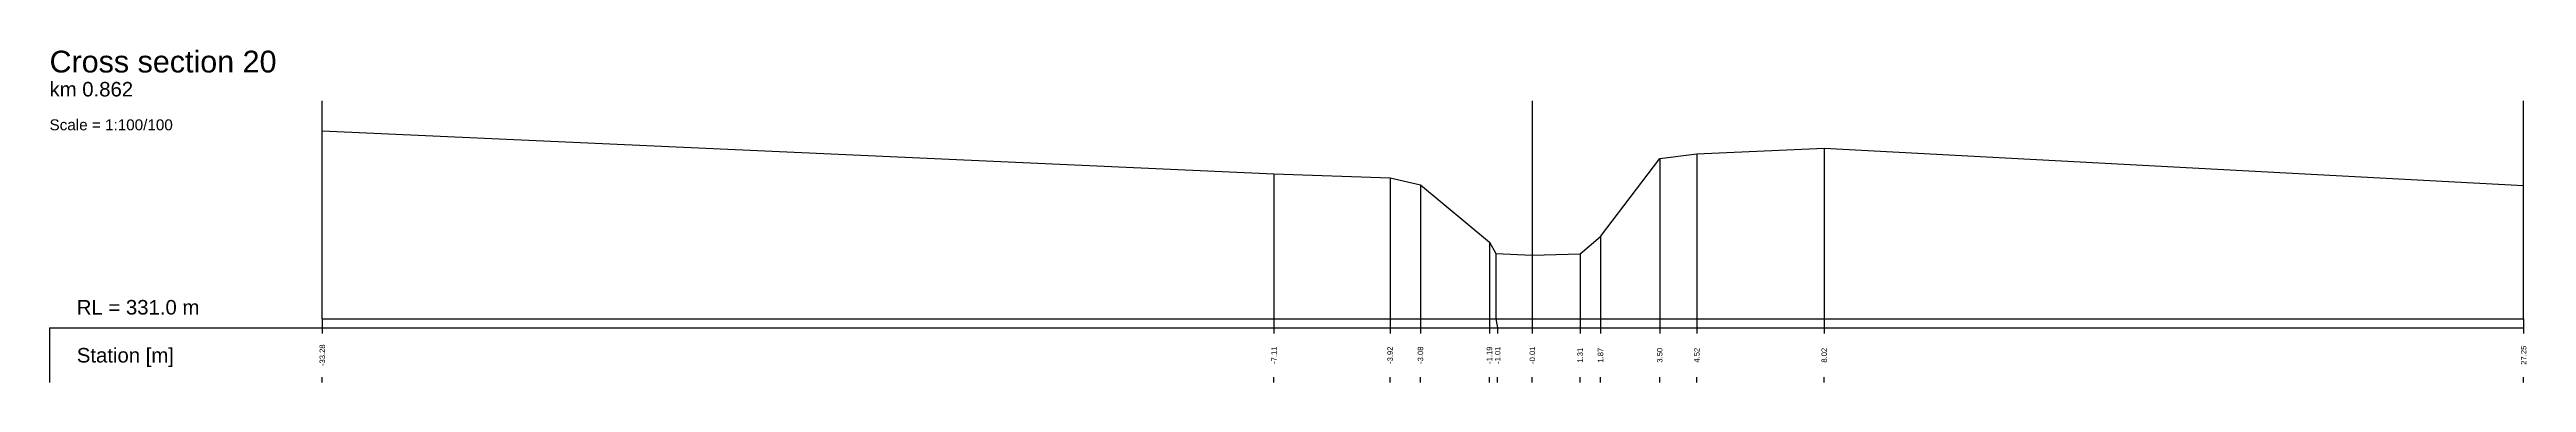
# Model space of a CAD drawing. Header units: millimetres. Extents: x -8 to 79, y -83 to 317.
# Drawn here: x -7.5 to 60.6, y 308.2 to 317.4 of the extents above; entities that cross this region are included whole.
import ezdxf
from ezdxf.enums import TextEntityAlignment as Align

# ---------------------------------------------------------------- set-up
doc = ezdxf.new("R2010")
doc.units = ezdxf.units.MM
doc.styles.get("Standard").update_dxf_attribs({"font": 'arial.ttf'})

msp = doc.modelspace()

# ---------------------------------------------------------------- linework, layer by layer
at = {"layer": 'axis', "color": 1}
msp.add_line((33.284, 310), (33.284, 316), dxfattribs=at)
at = {"layer": 'band'}
for p, q in [((0, 309.75), (0, 309.6)), ((26.172, 309.75), (26.172, 309.6)), ((29.365, 309.75), (29.365, 309.6)), ((30.199, 309.75), (30.199, 309.6)), ((32.097, 309.75), (32.097, 309.6)), ((32.322, 309.75), (32.322, 309.6)), ((33.276, 309.75), (33.276, 309.6)), ((34.59, 309.75), (34.59, 309.6)), ((35.151, 309.75), (35.151, 309.6)), ((36.779, 309.75), (36.779, 309.6)), ((37.801, 309.75), (37.801, 309.6)), ((41.303, 309.75), (41.303, 309.6)), ((60.537, 309.75), (60.537, 309.6)), ((0, 308.25), (0, 308.4)), ((26.172, 308.25), (26.172, 308.4)), ((29.365, 308.25), (29.365, 308.4)), ((30.199, 308.25), (30.199, 308.4)), ((32.097, 308.25), (32.097, 308.4)), ((32.322, 308.25), (32.322, 308.4)), ((33.276, 308.25), (33.276, 308.4)), ((34.59, 308.25), (34.59, 308.4)), ((35.151, 308.25), (35.151, 308.4)), ((36.779, 308.25), (36.779, 308.4)), ((37.801, 308.25), (37.801, 308.4)), ((41.303, 308.25), (41.303, 308.4)), ((60.537, 308.25), (60.537, 308.4))]:
    msp.add_line(p, q, dxfattribs=at)
at = {"layer": 'frame'}
for p, q in [((0, 310), (0, 316)), ((60.537, 310), (60.537, 316)), ((0, 310), (60.537, 310)), ((-7.5, 309.75), (60.537, 309.75)), ((-7.5, 309.75), (-7.5, 308.25))]:
    msp.add_line(p, q, dxfattribs=at)
at = {"layer": 'marker', "color": 253}
for p, q in [((41.303, 314.7), (41.303, 310)), ((36.779, 314.41), (36.779, 310)), ((37.801, 314.54), (37.801, 310)), ((26.172, 313.99), (26.172, 310)), ((29.365, 313.88), (29.365, 310)), ((30.199, 313.69), (30.199, 310)), ((32.097, 312.11), (32.097, 310)), ((35.151, 312.27), (35.151, 310)), ((32.269, 311.8), (32.269, 310)), ((33.276, 311.75), (33.276, 310)), ((34.59, 311.79), (34.59, 310)), ((0, 310), (0, 309.75)), ((26.172, 310), (26.172, 309.75)), ((29.365, 310), (29.365, 309.75)), ((30.199, 310), (30.199, 309.75)), ((32.097, 310), (32.097, 309.75)), ((32.269, 310), (32.322, 309.75)), ((33.276, 310), (33.276, 309.75)), ((34.59, 310), (34.59, 309.75)), ((35.151, 310), (35.151, 309.75)), ((36.779, 310), (36.779, 309.75)), ((37.801, 310), (37.801, 309.75)), ((41.303, 310), (41.303, 309.75)), ((60.537, 310), (60.537, 309.75))]:
    msp.add_line(p, q, dxfattribs=at)
at = {"layer": 'profile'}
msp.add_lwpolyline([(0, 315.17), (26.172, 313.99), (29.365, 313.88), (30.199, 313.69), (32.097, 312.11), (32.269, 311.8), (33.276, 311.75), (34.59, 311.79), (35.151, 312.27), (36.779, 314.41), (37.801, 314.54), (41.303, 314.7), (60.537, 313.67)], dxfattribs=at)

# ---------------------------------------------------------------- texts
for s, height, p in [('Cross section 20', 0.6, (-7.5, 316.6)), ('km 0.862', 0.4, (-7.5, 316)), ('Scale = 1:100/100', 0.3, (-7.5, 315.1)), ('RL = 331.0 m', 0.4, (-6.75, 310))]:
    msp.add_text(s, height=height).set_placement(p, align=Align.BOTTOM_LEFT)
for s, p in [('-33.28', (0, 309)), ('27.25', (60.537, 309)), ('-7.11', (26.172, 309)), ('-3.92', (29.365, 309)), ('-3.08', (30.199, 309)), ('-1.19', (32.097, 309)), ('-1.01', (32.322, 309)), ('-0.01', (33.276, 309)), ('1.31', (34.59, 309)), ('1.87', (35.151, 309)), ('3.50', (36.779, 309)), ('4.52', (37.801, 309)), ('8.02', (41.303, 309))]:
    msp.add_text(s, height=0.15, rotation=90).set_placement(p, align=Align.MIDDLE)
msp.add_text('Station [m]', height=0.4).set_placement((-6.75, 309), align=Align.MIDDLE_LEFT)

doc.saveas('drawing.dxf')
